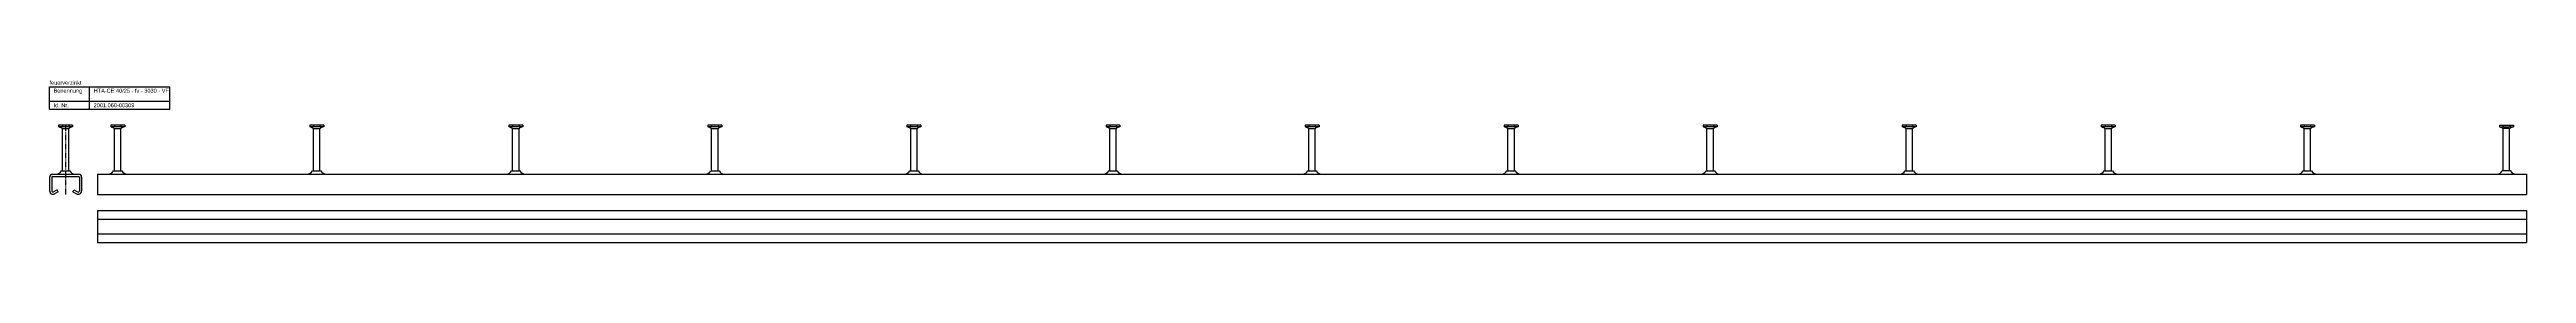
# Model space of a CAD drawing. Header units: millimetres. Extents: x 11969 to 26348, y -459 to 2743.
# Drawn here: x 11969 to 15059, y -159 to 43 of the extents above; entities that cross this region are included whole.
import ezdxf

# ---------------------------------------------------------------- set-up
doc = ezdxf.new("R2010")
doc.units = ezdxf.units.MM
doc.header["$LTSCALE"] = 10
doc.linetypes.add('MITTE2', pattern=[1.125, 0.75, -0.125, 0.125, -0.125])
doc.layers.add('HALFEN', color=2, linetype='CONTINUOUS')
doc.styles.add('ARIAL50', font='arial.ttf', dxfattribs={"height": 5})

msp = doc.modelspace()

# ---------------------------------------------------------------- linework, layer by layer
at = {"layer": 'HALFEN'}
for p, q in [((11969, 35.2), (12119, 35.2)), ((11969, 7.2), (11969, 35.2)), ((12019, 7.2), (12019, 35.2)), ((12119, 7.2), (12119, 35.2)), ((11969, 17.2), (12119, 17.2)), ((11969, 7.2), (12119, 7.2)), ((11997.8, -12.8), (11980.3, -12.8)), ((11980.3, -12.8), (11980.3, -14.7)), ((11997.8, -14.7), (11980.3, -14.7)), ((11981, -14.7), (11984.6, -16.5)), ((11985, -13), (11985, -14.4)), ((11985, -69.4), (11985, -17.2)), ((11985.6, -16.8), (11992.5, -16.8)), ((11993, -69.4), (11993, -17.2)), ((11993.1, -13), (11993.1, -14.4)), ((11997, -14.7), (11993.5, -16.5)), ((11997.8, -12.8), (11997.8, -14.7)), ((12062.8, -12.8), (12045.3, -12.8)), ((12045.3, -12.8), (12045.3, -14.7)), ((12062.8, -14.7), (12045.3, -14.7)), ((12046, -14.7), (12049.6, -16.5)), ((12050, -13), (12050, -14.4)), ((12050, -69.4), (12050, -17.2)), ((12050.6, -16.8), (12057.5, -16.8)), ((12058, -69.4), (12058, -17.2)), ((12058.1, -13), (12058.1, -14.4)), ((12062, -14.7), (12058.5, -16.5)), ((12062.8, -12.8), (12062.8, -14.7)), ((12311.1, -12.8), (12293.6, -12.8)), ((12293.6, -12.8), (12293.6, -14.7)), ((12311.1, -14.7), (12293.6, -14.7)), ((12294.4, -14.7), (12297.9, -16.5)), ((12298.3, -13), (12298.3, -14.4)), ((12298.4, -69.4), (12298.4, -17.2)), ((12298.9, -16.8), (12305.8, -16.8)), ((12306.4, -13), (12306.4, -14.4)), ((12306.4, -69.4), (12306.4, -17.2)), ((12310.4, -14.7), (12306.8, -16.5)), ((12311.1, -12.8), (12311.1, -14.7)), ((12559.4, -12.8), (12542, -12.8)), ((12542, -12.8), (12542, -14.7)), ((12559.4, -14.7), (12542, -14.7)), ((12542.7, -14.7), (12546.3, -16.5)), ((12546.6, -13), (12546.6, -14.4)), ((12546.7, -69.4), (12546.7, -17.2)), ((12547.2, -16.8), (12554.2, -16.8)), ((12554.7, -69.4), (12554.7, -17.2)), ((12554.8, -13), (12554.8, -14.4)), ((12558.7, -14.7), (12555.1, -16.5)), ((12559.4, -12.8), (12559.4, -14.7)), ((12807.8, -12.8), (12790.3, -12.8)), ((12790.3, -12.8), (12790.3, -14.7)), ((12807.8, -14.7), (12790.3, -14.7)), ((12791, -14.7), (12794.6, -16.5)), ((12795, -13), (12795, -14.4)), ((12795, -69.4), (12795, -17.2)), ((12795.6, -16.8), (12802.5, -16.8)), ((12803, -69.4), (12803, -17.2)), ((12803.1, -13), (12803.1, -14.4)), ((12807, -14.7), (12803.5, -16.5)), ((12807.8, -12.8), (12807.8, -14.7)), ((13056.1, -12.8), (13038.6, -12.8)), ((13038.6, -12.8), (13038.6, -14.7)), ((13056.1, -14.7), (13038.6, -14.7)), ((13039.4, -14.7), (13042.9, -16.5)), ((13043.3, -13), (13043.3, -14.4)), ((13043.4, -69.4), (13043.4, -17.2)), ((13043.9, -16.8), (13050.8, -16.8)), ((13051.4, -13), (13051.4, -14.4)), ((13051.4, -69.4), (13051.4, -17.2)), ((13055.4, -14.7), (13051.8, -16.5)), ((13056.1, -12.8), (13056.1, -14.7)), ((13304.4, -12.8), (13287, -12.8)), ((13287, -12.8), (13287, -14.7)), ((13304.4, -14.7), (13287, -14.7)), ((13287.7, -14.7), (13291.3, -16.5)), ((13291.6, -13), (13291.6, -14.4)), ((13291.7, -69.4), (13291.7, -17.2)), ((13292.2, -16.8), (13299.2, -16.8)), ((13299.7, -69.4), (13299.7, -17.2)), ((13299.8, -13), (13299.8, -14.4)), ((13303.7, -14.7), (13300.1, -16.5)), ((13304.4, -12.8), (13304.4, -14.7)), ((13552.8, -12.8), (13535.3, -12.8)), ((13535.3, -12.8), (13535.3, -14.7)), ((13552.8, -14.7), (13535.3, -14.7)), ((13536, -14.7), (13539.6, -16.5)), ((13540, -13), (13540, -14.4)), ((13540, -69.4), (13540, -17.2)), ((13540.6, -16.8), (13547.5, -16.8)), ((13548, -69.4), (13548, -17.2)), ((13548.1, -13), (13548.1, -14.4)), ((13552, -14.7), (13548.5, -16.5)), ((13552.8, -12.8), (13552.8, -14.7)), ((13801.1, -12.8), (13783.6, -12.8)), ((13783.6, -12.8), (13783.6, -14.7)), ((13801.1, -14.7), (13783.6, -14.7)), ((13784.4, -14.7), (13787.9, -16.5)), ((13788.3, -13), (13788.3, -14.4)), ((13788.4, -69.4), (13788.4, -17.2)), ((13788.9, -16.8), (13795.8, -16.8)), ((13796.4, -13), (13796.4, -14.4)), ((13796.4, -69.4), (13796.4, -17.2)), ((13800.4, -14.7), (13796.8, -16.5)), ((13801.1, -12.8), (13801.1, -14.7)), ((14049.4, -12.8), (14032, -12.8)), ((14032, -12.8), (14032, -14.7)), ((14049.4, -14.7), (14032, -14.7)), ((14032.7, -14.7), (14036.3, -16.5)), ((14036.6, -13), (14036.6, -14.4)), ((14036.7, -69.4), (14036.7, -17.2)), ((14037.2, -16.8), (14044.2, -16.8)), ((14044.7, -69.4), (14044.7, -17.2)), ((14044.8, -13), (14044.8, -14.4)), ((14048.7, -14.7), (14045.1, -16.5)), ((14049.4, -12.8), (14049.4, -14.7)), ((14297.8, -12.8), (14280.3, -12.8)), ((14280.3, -12.8), (14280.3, -14.7)), ((14297.8, -14.7), (14280.3, -14.7)), ((14281, -14.7), (14284.6, -16.5)), ((14285, -13), (14285, -14.4)), ((14285, -69.4), (14285, -17.2)), ((14285.6, -16.8), (14292.5, -16.8)), ((14293, -69.4), (14293, -17.2)), ((14293.1, -13), (14293.1, -14.4)), ((14297, -14.7), (14293.5, -16.5)), ((14297.8, -12.8), (14297.8, -14.7)), ((14546.1, -12.8), (14528.6, -12.8)), ((14528.6, -12.8), (14528.6, -14.7)), ((14546.1, -14.7), (14528.6, -14.7)), ((14529.4, -14.7), (14532.9, -16.5)), ((14533.3, -13), (14533.3, -14.4)), ((14533.4, -69.4), (14533.4, -17.2)), ((14533.9, -16.8), (14540.8, -16.8)), ((14541.4, -13), (14541.4, -14.4)), ((14541.4, -69.4), (14541.4, -17.2)), ((14545.4, -14.7), (14541.8, -16.5)), ((14546.1, -12.8), (14546.1, -14.7)), ((14794.4, -12.8), (14777, -12.8)), ((14777, -12.8), (14777, -14.7)), ((14794.4, -14.7), (14777, -14.7)), ((14777.7, -14.7), (14781.3, -16.5)), ((14781.6, -13), (14781.6, -14.4)), ((14781.7, -69.4), (14781.7, -17.2)), ((14782.2, -16.8), (14789.2, -16.8)), ((14789.7, -69.4), (14789.7, -17.2)), ((14789.8, -13), (14789.8, -14.4)), ((14793.7, -14.7), (14790.1, -16.5)), ((14794.4, -12.8), (14794.4, -14.7)), ((15025.3, -12.8), (15042.8, -12.8)), ((15025.3, -12.8), (15025.3, -14.7)), ((15025.3, -14.7), (15042.8, -14.7)), ((15026, -14.7), (15029.6, -16.5)), ((15030, -13), (15030, -14.4)), ((15030, -69.4), (15030, -17.2)), ((15037.5, -16.8), (15030.6, -16.8)), ((15038, -69.4), (15038, -17.2)), ((15038.1, -13), (15038.1, -14.4)), ((15042, -14.7), (15038.5, -16.5)), ((15042.8, -12.8), (15042.8, -14.7)), ((11969, -77.4), (11969, -94.4)), ((11971.8, -77.4), (11971.8, -94.4)), ((11972.8, -73.6), (12005.3, -73.6)), ((11972.8, -76.4), (12005.3, -76.4)), ((11983.8, -69.4), (11994.3, -69.4)), ((12006.3, -77.4), (12006.3, -94.4)), ((12009, -77.4), (12009, -94.4)), ((12029, -73.6), (15059, -73.6)), ((12029, -73.6), (12029, -98.7)), ((12048.8, -69.4), (12059.3, -69.4)), ((12297.1, -69.4), (12307.6, -69.4)), ((12545.4, -69.4), (12555.9, -69.4)), ((12793.8, -69.4), (12804.3, -69.4)), ((13042.1, -69.4), (13052.6, -69.4)), ((13290.4, -69.4), (13300.9, -69.4)), ((13538.8, -69.4), (13549.3, -69.4)), ((13787.1, -69.4), (13797.6, -69.4)), ((14035.4, -69.4), (14045.9, -69.4)), ((14283.8, -69.4), (14294.3, -69.4)), ((14532.1, -69.4), (14542.6, -69.4)), ((14780.4, -69.4), (14790.9, -69.4)), ((15039.3, -69.4), (15028.8, -69.4)), ((15059, -73.6), (15059, -98.7)), ((11978.6, -93), (11974, -95.7)), ((11980, -95.4), (11975.4, -98.1)), ((11980, -95.4), (11978.6, -93)), ((11998, -95.4), (11999.4, -93)), ((11998, -95.4), (12002.6, -98.1)), ((11999.4, -93), (12004, -95.7)), ((12029, -98.7), (15059, -98.7)), ((12029, -118.7), (15059, -118.7)), ((12029, -118.7), (12029, -158.7)), ((15059, -118.7), (15059, -158.7)), ((12029, -129.7), (15059, -129.7)), ((12029, -147.7), (15059, -147.7)), ((12029, -158.7), (15059, -158.7))]:
    msp.add_line(p, q, dxfattribs=at)
at = {"layer": 'HALFEN', "color": 1, "linetype": 'MITTE2'}
msp.add_line((11989, -12.8), (11989, -98.7), dxfattribs=at)
at = {"layer": 'HALFEN'}
for centre, radius, start, end in [((11984.2, -17.2), 0.8, 0, 62.3005), ((11993.8, -17.2), 0.8, 117.6995, 180), ((12049.2, -17.2), 0.8, 0, 62.3005), ((12058.8, -17.2), 0.8, 117.6995, 180), ((12297.6, -17.2), 0.8, 0, 62.3005), ((12307.2, -17.2), 0.8, 117.6995, 180), ((12545.9, -17.2), 0.8, 0, 62.3005), ((12555.5, -17.2), 0.8, 117.6995, 180), ((12794.2, -17.2), 0.8, 0, 62.3005), ((12803.8, -17.2), 0.8, 117.6995, 180), ((13042.6, -17.2), 0.8, 0, 62.3005), ((13052.2, -17.2), 0.8, 117.6995, 180), ((13290.9, -17.2), 0.8, 0, 62.3005), ((13300.5, -17.2), 0.8, 117.6995, 180), ((13539.2, -17.2), 0.8, 0, 62.3005), ((13548.8, -17.2), 0.8, 117.6995, 180), ((13787.6, -17.2), 0.8, 0, 62.3005), ((13797.2, -17.2), 0.8, 117.6995, 180), ((14035.9, -17.2), 0.8, 0, 62.3005), ((14045.5, -17.2), 0.8, 117.6995, 180), ((14284.2, -17.2), 0.8, 0, 62.3005), ((14293.8, -17.2), 0.8, 117.6995, 180), ((14532.6, -17.2), 0.8, 0, 62.3005), ((14542.2, -17.2), 0.8, 117.6995, 180), ((14780.9, -17.2), 0.8, 0, 62.3005), ((14790.5, -17.2), 0.8, 117.6995, 180), ((15029.2, -17.2), 0.8, 0, 62.3005), ((15038.8, -17.2), 0.8, 117.6995, 180), ((11972.8, -77.4), 3.75, 90, 180), ((11972.8, -77.4), 1, 90, 180), ((11975.5, -63.9), 10, 281.7837, 326.0185), ((12002.6, -63.9), 10, 213.9815, 258.2163), ((12005.3, -77.4), 3.75, 0, 90), ((12005.3, -77.4), 1, 0, 90), ((12040.5, -63.9), 10, 281.7837, 326.0185), ((12067.6, -63.9), 10, 213.9815, 258.2163), ((12288.8, -63.9), 10, 281.7837, 326.0185), ((12315.9, -63.9), 10, 213.9815, 258.2163), ((12537.2, -63.9), 10, 281.7837, 326.0185), ((12564.2, -63.9), 10, 213.9815, 258.2163), ((12785.5, -63.9), 10, 281.7837, 326.0185), ((12812.6, -63.9), 10, 213.9815, 258.2163), ((13033.8, -63.9), 10, 281.7837, 326.0185), ((13060.9, -63.9), 10, 213.9815, 258.2163), ((13282.2, -63.9), 10, 281.7837, 326.0185), ((13309.2, -63.9), 10, 213.9815, 258.2163), ((13530.5, -63.9), 10, 281.7837, 326.0185), ((13557.6, -63.9), 10, 213.9815, 258.2163), ((13778.8, -63.9), 10, 281.7837, 326.0185), ((13805.9, -63.9), 10, 213.9815, 258.2163), ((14027.2, -63.9), 10, 281.7837, 326.0185), ((14054.2, -63.9), 10, 213.9815, 258.2163), ((14275.5, -63.9), 10, 281.7837, 326.0185), ((14302.6, -63.9), 10, 213.9815, 258.2163), ((14523.8, -63.9), 10, 281.7837, 326.0185), ((14550.9, -63.9), 10, 213.9815, 258.2163), ((14772.2, -63.9), 10, 281.7837, 326.0185), ((14799.2, -63.9), 10, 213.9815, 258.2163), ((15020.5, -63.9), 10, 281.7837, 326.0185), ((15047.6, -63.9), 10, 213.9815, 258.2163), ((11973.3, -94.4), 4.25, 180, 300.4516), ((11973.3, -94.4), 1.5, 180, 300.4516), ((12004.8, -94.4), 4.25, 239.5484, 0), ((12004.8, -94.4), 1.5, 239.5484, 0)]:
    msp.add_arc(centre, radius, start, end, dxfattribs=at)

# ---------------------------------------------------------------- texts
at = {"layer": 'HALFEN', "style": 'ARIAL50'}
for s, p in [('feuerverzinkt', (11969, 37.7)), ('Benennung', (11974, 27.7)), ('HTA-CE 40/25 - fv - 3030 - VF', (12024, 27.7)), ('Id. Nr.', (11974, 9.7)), ('2001.060-00309', (12024, 9.7))]:
    msp.add_text(s, height=5, dxfattribs=at).set_placement(p)

doc.saveas('drawing.dxf')
